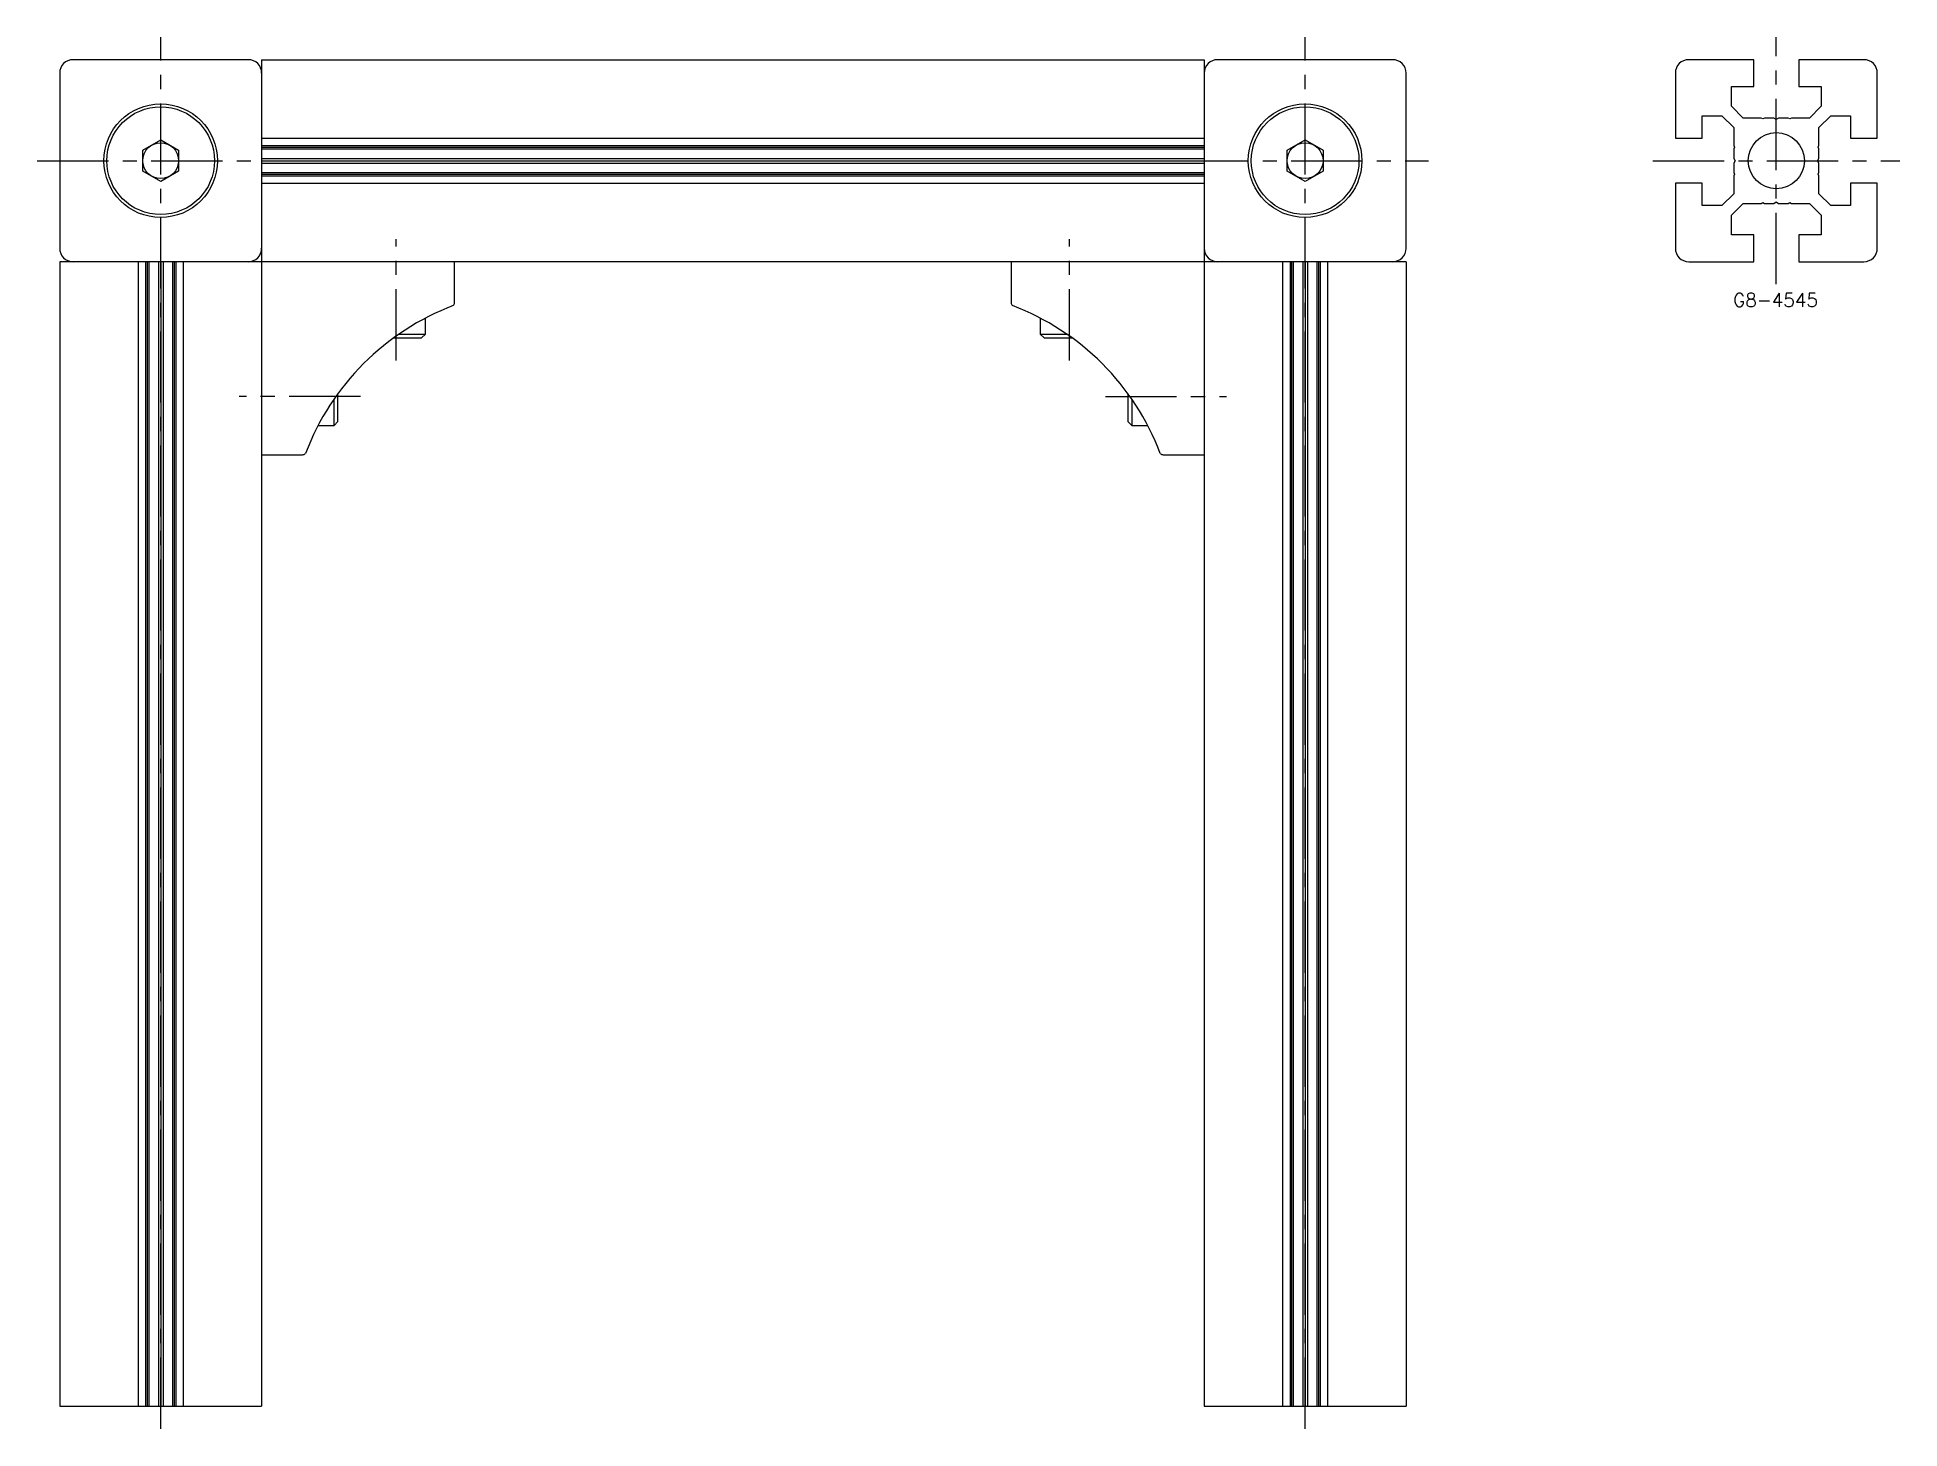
# Model space of a CAD drawing. Extents: x -5 to 1074, y -8 to 675.
# Drawn here: x 659 to 1074, y 5 to 315 of the extents above; entities that cross this region are included whole.
import ezdxf

# ---------------------------------------------------------------- set-up
doc = ezdxf.new("R2010")
doc.units = 0
doc.header["$LTSCALE"] = 0.5
doc.linetypes.add('CENTER', pattern=[50.8, 31.75, -6.35, 6.35, -6.35])
for name, color, linetype in [('MSM_CENTER', 1, 'CENTER'), ('MSM_CONTINUOUS', 7, 'CONTINUOUS'), ('MSM_PART_NUMBER', 7, 'CONTINUOUS')]:
    doc.layers.add(name, color=color, linetype=linetype)
doc.styles.get("Standard").update_dxf_attribs({"font": 'txt.shx', "height": 3, "bigfont": 'bigfont.shx'})

# ---------------------------------------------------------------- blocks, each defined once
blk = doc.blocks.new('*U10')
at = {"layer": 'MSM_PART_NUMBER'}
blk.add_text('G8-4545', height=3, dxfattribs=at).set_placement((1036.88, 254.97))

msp = doc.modelspace()

# ---------------------------------------------------------------- linework, layer by layer
at = {"layer": 'MSM_CENTER'}
for p, q in [((686.5, 5), (686.5, 315)), ((941.5, 5), (941.5, 315)), ((1046.5, 260), (1046.5, 315)), ((659, 287.5), (969, 287.5)), ((1019, 287.5), (1074, 287.5)), ((739, 243), (739, 270)), ((889, 243), (889, 270)), ((731, 235), (704, 235)), ((897, 235), (924, 235))]:
    msp.add_line(p, q, dxfattribs=at)
at = {"layer": 'MSM_CONTINUOUS'}
for p, q in [((706, 310), (667, 310)), ((709, 310), (709, 10)), ((709, 310), (919, 310)), ((919, 310), (919, 10)), ((961, 310), (922, 310)), ((1041.5, 310), (1027, 310)), ((1041.5, 304), (1041.5, 310)), ((1066, 310), (1051.5, 310)), ((1051.5, 310), (1051.5, 304)), ((664, 307), (664, 268)), ((964, 268), (964, 307)), ((1024, 307), (1024, 292.5)), ((1036.5, 299.62), (1036.5, 304)), ((1036.5, 304), (1041.5, 304)), ((1051.5, 304), (1056.5, 304)), ((1056.5, 304), (1056.5, 299.62)), ((1069, 292.5), (1069, 307)), ((1039.12, 297), (1036.5, 299.62)), ((1056.5, 299.62), (1053.88, 297)), ((1030, 297.5), (1034.38, 297.5)), ((1030, 292.5), (1030, 297.5)), ((1034.38, 297.5), (1037, 294.88)), ((1037, 294.88), (1037, 290.85)), ((1043.15, 297), (1039.12, 297)), ((1043.5, 296.8), (1043.15, 297)), ((1043.85, 297), (1043.5, 296.8)), ((1045.98, 297), (1043.85, 297)), ((1046.5, 296.7), (1045.98, 297)), ((1047.02, 297), (1046.5, 296.7)), ((1049.15, 297), (1047.02, 297)), ((1049.5, 296.8), (1049.15, 297)), ((1049.85, 297), (1049.5, 296.8)), ((1053.88, 297), (1049.85, 297)), ((1056, 294.88), (1058.62, 297.5)), ((1056, 290.85), (1056, 294.88)), ((1058.62, 297.5), (1063, 297.5)), ((1063, 297.5), (1063, 292.5)), ((682.5, 289.81), (686.5, 292.12)), ((686.5, 292.12), (690.5, 289.81)), ((709, 292.5), (919, 292.5)), ((709, 290.85), (919, 290.85)), ((937.5, 289.81), (941.5, 292.12)), ((941.5, 292.12), (945.5, 289.81)), ((1024, 292.5), (1030, 292.5)), ((1037, 290.85), (1037.2, 290.5)), ((1055.8, 290.5), (1056, 290.85)), ((1063, 292.5), (1069, 292.5)), ((682.5, 285.19), (682.5, 289.81)), ((690.5, 289.81), (690.5, 285.19)), ((709, 290.5), (919, 290.5)), ((709, 290.15), (919, 290.15)), ((709, 288.02), (919, 288.02)), ((709, 287.5), (919, 287.5)), ((709, 286.98), (919, 286.98)), ((937.5, 285.19), (937.5, 289.81)), ((945.5, 289.81), (945.5, 285.19)), ((1037.2, 290.5), (1037, 290.15)), ((1037, 290.15), (1037, 288.02)), ((1037, 288.02), (1037.3, 287.5)), ((1037.3, 287.5), (1037, 286.98)), ((1037, 286.98), (1037, 284.85)), ((1055.7, 287.5), (1056, 288.02)), ((1056, 286.98), (1055.7, 287.5)), ((1056, 290.15), (1055.8, 290.5)), ((1056, 288.02), (1056, 290.15)), ((1056, 284.85), (1056, 286.98)), ((686.5, 282.88), (682.5, 285.19)), ((690.5, 285.19), (686.5, 282.88)), ((709, 284.85), (919, 284.85)), ((709, 284.5), (919, 284.5)), ((709, 284.15), (919, 284.15)), ((709, 282.5), (919, 282.5)), ((941.5, 282.88), (937.5, 285.19)), ((945.5, 285.19), (941.5, 282.88)), ((1030, 282.5), (1024, 282.5)), ((1024, 282.5), (1024, 268)), ((1030, 277.5), (1030, 282.5)), ((1037, 284.85), (1037.2, 284.5)), ((1037.2, 284.5), (1037, 284.15)), ((1037, 284.15), (1037, 280.12)), ((1055.8, 284.5), (1056, 284.85)), ((1056, 284.15), (1055.8, 284.5)), ((1056, 280.12), (1056, 284.15)), ((1069, 282.5), (1063, 282.5)), ((1063, 282.5), (1063, 277.5)), ((1069, 268), (1069, 282.5)), ((1037, 280.12), (1034.38, 277.5)), ((1043.15, 278), (1043.5, 278.2)), ((1043.5, 278.2), (1043.85, 278)), ((1045.98, 278), (1046.5, 278.3)), ((1046.5, 278.3), (1047.02, 278)), ((1049.15, 278), (1049.5, 278.2)), ((1049.5, 278.2), (1049.85, 278)), ((1058.62, 277.5), (1056, 280.12)), ((1034.38, 277.5), (1030, 277.5)), ((1036.5, 275.38), (1039.12, 278)), ((1036.5, 271), (1036.5, 275.38)), ((1039.12, 278), (1043.15, 278)), ((1043.85, 278), (1045.98, 278)), ((1047.02, 278), (1049.15, 278)), ((1049.85, 278), (1053.88, 278)), ((1053.88, 278), (1056.5, 275.38)), ((1056.5, 275.38), (1056.5, 271)), ((1063, 277.5), (1058.62, 277.5)), ((1041.5, 271), (1036.5, 271)), ((1041.5, 265), (1041.5, 271)), ((1056.5, 271), (1051.5, 271)), ((1051.5, 271), (1051.5, 265)), ((964, 265), (664, 265)), ((664, 265), (664, 10)), ((681.5, 265), (681.5, 10)), ((683.15, 265), (683.15, 10)), ((683.5, 265), (683.5, 10)), ((683.85, 265), (683.85, 10)), ((685.98, 265), (685.98, 10)), ((686.5, 265), (686.5, 10)), ((687.02, 265), (687.02, 10)), ((689.15, 265), (689.15, 10)), ((689.5, 265), (689.5, 10)), ((689.85, 265), (689.85, 10)), ((691.5, 265), (691.5, 10)), ((752, 255.91), (752, 265)), ((876, 265), (876, 255.91)), ((936.5, 265), (936.5, 10)), ((938.15, 265), (938.15, 10)), ((938.5, 265), (938.5, 10)), ((938.85, 265), (938.85, 10)), ((940.98, 265), (940.98, 10)), ((941.5, 265), (941.5, 10)), ((942.02, 265), (942.02, 10)), ((944.15, 265), (944.15, 10)), ((944.5, 265), (944.5, 10)), ((944.85, 265), (944.85, 10)), ((946.5, 265), (946.5, 10)), ((964, 265), (964, 10)), ((1027, 265), (1041.5, 265)), ((1051.5, 265), (1066, 265)), ((745.5, 248.87), (745.5, 252.42)), ((882.5, 252.42), (882.5, 248.87)), ((738.39, 248), (744.63, 248)), ((739.61, 248.87), (745.5, 248.87)), ((744.63, 248), (745.5, 248.87)), ((882.5, 248.87), (883.37, 248)), ((882.5, 248.87), (888.39, 248.87)), ((883.37, 248), (889.61, 248)), ((725.13, 228.5), (725.13, 234.39)), ((726, 229.37), (726, 235.61)), ((902, 235.61), (902, 229.37)), ((902.87, 234.39), (902.87, 228.5)), ((721.58, 228.5), (725.13, 228.5)), ((725.13, 228.5), (726, 229.37)), ((902, 229.37), (902.87, 228.5)), ((902.87, 228.5), (906.42, 228.5)), ((709, 222), (718.09, 222)), ((909.91, 222), (919, 222)), ((664, 10), (709, 10)), ((919, 10), (964, 10))]:
    msp.add_line(p, q, dxfattribs=at)
for centre, radius in [((686.5, 287.5), 12.65), ((686.5, 287.5), 12), ((941.5, 287.5), 12.65), ((941.5, 287.5), 12), ((686.5, 287.5), 4), ((941.5, 287.5), 4), ((1046.5, 287.5), 6.25)]:
    msp.add_circle(centre, radius, dxfattribs=at)
for centre, radius, start, end in [((667, 307), 3, 90, 180), ((706, 307), 3, 0, 90), ((922, 307), 3, 90, 180), ((961, 307), 3, 0, 90), ((1027, 307), 3, 90, 180), ((1066, 307), 3, 0, 90), ((667, 268), 3, 180, 270), ((706, 268), 3, 270, 0), ((922, 268), 3, 180, 270), ((961, 268), 3, 270, 0), ((1027, 268), 3, 180, 270), ((1066, 268), 3, 270, 0), ((771.78, 202.22), 56.67, 110.7505, 159.2495), ((751, 255.91), 1, 315, 0), ((877, 255.91), 1, 180, 225), ((856.22, 202.22), 56.67, 20.7505, 69.2495), ((718.09, 223), 1, 270, 315), ((909.91, 223), 1, 225, 270)]:
    msp.add_arc(centre, radius, start, end, dxfattribs=at)

# ---------------------------------------------------------------- block references
msp.add_blockref('*U10', (0, 0), dxfattribs=at)

doc.saveas('drawing.dxf')
